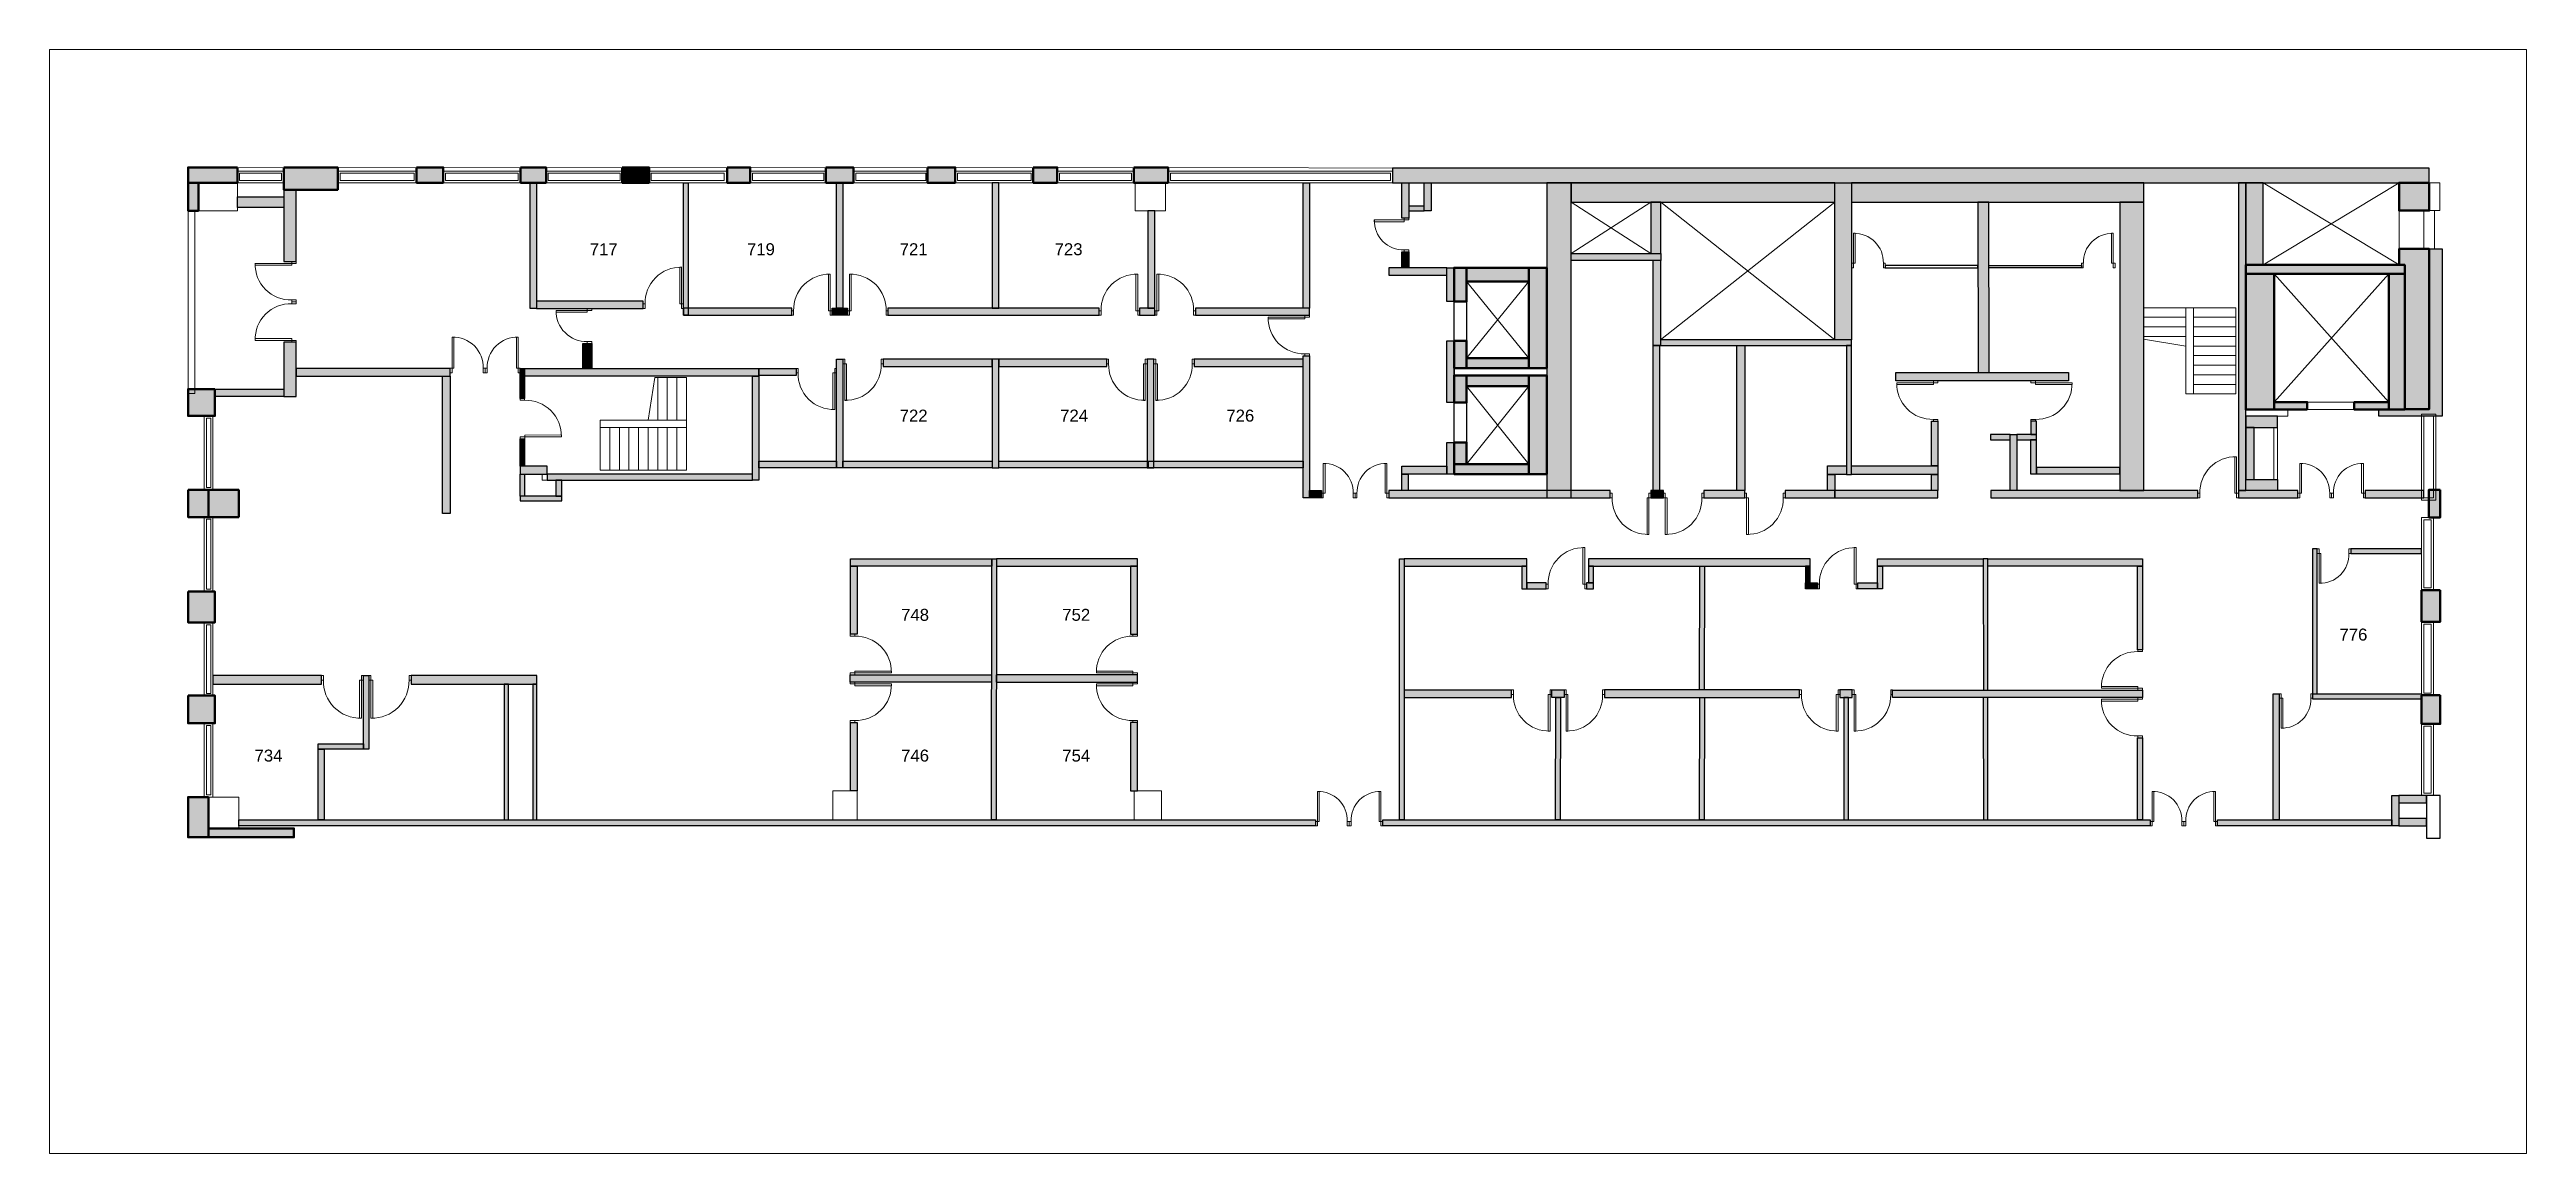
# Model space of a CAD drawing. Header units: millimetres. Extents: x 828494 to 5219521, y -272453 to 431064.
# Drawn here: x 2578504 to 2633695, y -20278 to 4319 of the extents above; entities that cross this region are included whole.
import ezdxf

# ---------------------------------------------------------------- set-up
doc = ezdxf.new("R2010")
doc.units = ezdxf.units.MM
doc.header["$LTSCALE"] = 5
doc.header["$MEASUREMENT"] = 0
doc.linetypes.add('1', pattern=[0])
for name, color, linetype, lineweight in [('Column-Mobius', 1, 'Continuous', 35), ('Elevation dark-Mobius', 40, 'Continuous', 18), ('Off-Mobius', 131, 'Continuous', 9), ('Sheet anno-Mobius', 7, '1', 13), ('Wall 150-Mobius', 50, 'Continuous', 30)]:
    doc.layers.add(name, color=color, linetype=linetype, lineweight=lineweight)
doc.styles.add('mobius1', font='arial.ttf')

msp = doc.modelspace()

# ---------------------------------------------------------------- texts
at = {"layer": 'Elevation dark-Mobius', "char_height": 266.7, "attachment_point": 1, "style": 'mobius1'}
for s, insert in [('717', (2590541, 3.1)), ('719', (2594045, 3.1)), ('721', (2597447.5, 3.1)), ('723', (2600900, 3.1)), ('722', (2597447.5, -3704.2)), ('724', (2601022.5, -3704.2)), ('726', (2604726, -3704.2)), ('748', (2597479, -8143.2)), ('752', (2601070, -8143.2)), ('776', (2629528.5, -8582.9)), ('734', (2583072, -11279.7)), ('746', (2597479, -11279.7)), ('754', (2601070, -11279.7))]:
    msp.add_mtext_dynamic_manual_height_columns(s, width=2395.5, gutter_width=1, heights=[0], dxfattribs=dict(at, insert=insert))

# ---------------------------------------------------------------- blocks, each defined once
blk = doc.blocks.new('*U73')
for points in [[(-900, 100), (-858, 100), (-858, 0), (-900, 0)], [(0, 100), (-42, 100), (-42, 0), (0, 0)], [(-42, 0), (-42, -816), (-82, -816), (-82, 0)]]:
    blk.add_lwpolyline(points, close=True)
blk.add_arc((-65, -23), 793, 178.3123, 271.6877)
blk = doc.blocks.new('*U78')
for points in [[(-750, 100), (-708, 100), (-708, 0), (-750, 0)], [(0, 100), (-42, 100), (-42, 0), (0, 0)], [(-42, 0), (-42, -666), (-82, -666), (-82, 0)]]:
    blk.add_lwpolyline(points, close=True)
blk.add_arc((-61, -19), 647, 178.3123, 271.6877)
blk = doc.blocks.new('*U79')
for points in [[(-42, 0), (-42, 816), (-82, 816), (-82, 0)], [(-900, -100), (-858, -100), (-858, 0), (-900, 0)], [(0, -100), (-42, -100), (-42, 0), (0, 0)]]:
    blk.add_lwpolyline(points, close=True)
blk.add_arc((-65, 23), 793, 88.3123, 181.6877)
blk = doc.blocks.new('*U80')
for points in [[(42, 0), (42, 816), (82, 816), (82, 0)], [(0, -100), (42, -100), (42, 0), (0, 0)], [(900, -100), (858, -100), (858, 0), (900, 0)]]:
    blk.add_lwpolyline(points, close=True)
blk.add_arc((65, 23), 793, 358.3123, 91.6877)
blk = doc.blocks.new('*U81')
for points in [[(0, 100), (42, 100), (42, 0), (0, 0)], [(900, 100), (858, 100), (858, 0), (900, 0)], [(42, 0), (42, -816), (82, -816), (82, 0)]]:
    blk.add_lwpolyline(points, close=True)
blk.add_arc((65, -23), 793, 268.3123, 1.6877)
blk = doc.blocks.new('*U82')
for points in [[(-900, 100), (-858, 100), (-858, 0), (-900, 0)], [(0, 100), (-42, 100), (-42, 0), (0, 0)], [(-42, 0), (-42, -816), (-82, -816), (-82, 0)]]:
    blk.add_lwpolyline(points, close=True)
blk.add_arc((-65, -23), 793, 178.3123, 271.6877)
blk = doc.blocks.new('*U83')
for points in [[(-42, 0), (-42, 666), (-82, 666), (-82, 0)], [(-750, -100), (-708, -100), (-708, 0), (-750, 0)], [(0, -100), (-42, -100), (-42, 0), (0, 0)]]:
    blk.add_lwpolyline(points, close=True)
blk.add_arc((-61, 19), 647, 88.3123, 181.6877)
blk = doc.blocks.new('*U84')
for points in [[(-750, 100), (-708, 100), (-708, 0), (-750, 0)], [(0, 100), (-42, 100), (-42, 0), (0, 0)], [(-42, 0), (-42, -666), (-82, -666), (-82, 0)]]:
    blk.add_lwpolyline(points, close=True)
blk.add_arc((-61, -19), 647, 178.3123, 271.6877)
blk = doc.blocks.new('*U85')
for points in [[(-900, 100), (-858, 100), (-858, 0), (-900, 0)], [(0, 100), (-42, 100), (-42, 0), (0, 0)], [(-42, 0), (-42, -816), (-82, -816), (-82, 0)]]:
    blk.add_lwpolyline(points, close=True)
blk.add_arc((-65, -23), 793, 178.3123, 271.6877)
blk = doc.blocks.new('*U74')
for points in [[(0, 100), (42, 100), (42, 0), (0, 0)], [(900, 100), (858, 100), (858, 0), (900, 0)], [(42, 0), (42, -816), (82, -816), (82, 0)]]:
    blk.add_lwpolyline(points, close=True)
blk.add_arc((65, -23), 793, 268.3123, 1.6877)
blk = doc.blocks.new('*U86')
for points in [[(-900, 100), (-858, 100), (-858, 0), (-900, 0)], [(0, 100), (-42, 100), (-42, 0), (0, 0)], [(-42, 0), (-42, -816), (-82, -816), (-82, 0)]]:
    blk.add_lwpolyline(points, close=True)
blk.add_arc((-65, -23), 793, 178.3123, 271.6877)
blk = doc.blocks.new('*U75')
for points in [[(-42, 0), (-42, 816), (-82, 816), (-82, 0)], [(-900, -100), (-858, -100), (-858, 0), (-900, 0)], [(0, -100), (-42, -100), (-42, 0), (0, 0)]]:
    blk.add_lwpolyline(points, close=True)
blk.add_arc((-65, 23), 793, 88.3123, 181.6877)
blk = doc.blocks.new('*U77')
for points in [[(42, 0), (42, 816), (82, 816), (82, 0)], [(0, -100), (42, -100), (42, 0), (0, 0)], [(900, -100), (858, -100), (858, 0), (900, 0)]]:
    blk.add_lwpolyline(points, close=True)
blk.add_arc((65, 23), 793, 358.3123, 91.6877)
blk = doc.blocks.new('*U90')
for points in [[(0, 100), (42, 100), (42, 0), (0, 0)], [(900, 100), (858, 100), (858, 0), (900, 0)], [(42, 0), (42, -816), (82, -816), (82, 0)]]:
    blk.add_lwpolyline(points, close=True)
blk.add_arc((65, -23), 793, 268.3123, 1.6877)
blk = doc.blocks.new('*U96')
for points in [[(42, 0), (42, 666), (82, 666), (82, 0)], [(0, -100), (42, -100), (42, 0), (0, 0)], [(750, -100), (708, -100), (708, 0), (750, 0)]]:
    blk.add_lwpolyline(points, close=True)
blk.add_arc((61, 19), 647, 358.3123, 91.6877)

# ---------------------------------------------------------------- hatches: boundary and pattern name
at = {"layer": 'Sheet anno-Mobius', "true_color": 0x000000}
h = msp.add_hatch(color=18, dxfattribs=at)
h.dxf.hatch_style = 1
h.paths.add_polyline_path([(2582689.3, 1693.4), (2581592.1, 1693.4), (2581592.1, 1350.8), (2582689.3, 1350.8)])
h.paths.add_polyline_path([(2581821.3, 1350.8), (2581592.1, 1350.8), (2581592.1, 728.7), (2581821.3, 728.7)])
h.paths.add_polyline_path([(2583723.8, 1693.4), (2584927.5, 1693.4), (2584927.5, 1196.6), (2583723.8, 1196.6)])
h.paths.add_polyline_path([(2586681.7, 1693.4), (2587275, 1693.4), (2587275, 1350.8), (2586681.7, 1350.8)])
h.paths.add_polyline_path([(2588999.6, 1693.4), (2589567.4, 1693.4), (2589567.4, 1350.8), (2588999.6, 1350.8)])
h.paths.add_polyline_path([(2591263.7, 1693.4), (2591862, 1693.4), (2591862, 1350.8), (2591263.7, 1350.8)], flags=17)
h.paths.add_polyline_path([(2591263.7, 1693.4), (2591862, 1693.4), (2591862, 1350.8), (2591263.7, 1350.8)], flags=17)
h.paths.add_polyline_path([(2593601.6, 1693.4), (2594116.4, 1693.4), (2594116.4, 1350.8), (2593601.6, 1350.8)])
h.paths.add_polyline_path([(2595803.3, 1693.4), (2596417.6, 1693.4), (2596417.6, 1350.8), (2595803.3, 1350.8)])
h.paths.add_polyline_path([(2598064.4, 1693.4), (2598683.7, 1693.4), (2598683.7, 1350.8), (2598064.4, 1350.8)])
h.paths.add_polyline_path([(2600424.5, 1693.4), (2600959.6, 1693.4), (2600959.6, 1350.8), (2600424.5, 1350.8)])
h.paths.add_polyline_path([(2602661.8, 1693.4), (2603428.8, 1693.4), (2603428.8, 1350.8), (2602661.8, 1350.8)])
h.paths.add_polyline_path([(2610080, -853), (2611463, -853), (2611463, -543.5), (2610080, -543.5)])
h.paths.add_polyline_path([(2609802, -1298.5), (2610080, -1298.5), (2610080, -543.5), (2609802, -543.5)])
h.paths.add_polyline_path([(2611865.5, -543.5), (2611463, -543.5), (2611463, -2776.8), (2611865.5, -2776.8)])
h.paths.add_polyline_path([(2611463, -2776.8), (2610080, -2776.8), (2610080, -2560), (2611463, -2560)])
h.paths.add_polyline_path([(2609802, -2776.8), (2610080, -2776.8), (2610080, -2170.5), (2609802, -2170.5)])
h.paths.add_polyline_path([(2610080, -3180), (2611463, -3180), (2611463, -2942.8), (2610080, -2942.8)])
h.paths.add_polyline_path([(2609802, -3549), (2610080, -3549), (2610080, -2942.8), (2609802, -2942.8)])
h.paths.add_polyline_path([(2611865.5, -2942.8), (2611463, -2942.8), (2611463, -5140), (2611865.5, -5140)])
h.paths.add_polyline_path([(2611463, -5140), (2609802, -5140), (2609802, -4923.2), (2611463, -4923.2)])
h.paths.add_polyline_path([(2609802, -4923.2), (2610080, -4923.2), (2610080, -4436), (2609802, -4436)])
h.paths.add_polyline_path([(2630982.5, -481.5), (2627439.5, -481.5), (2627439.5, -680.5), (2630982.5, -680.5)])
h.paths.add_polyline_path([(2628076, -680.5), (2627439.5, -680.5), (2627439.5, -3701.5), (2628076, -3701.5)])
h.paths.add_polyline_path([(2630982.5, -680.5), (2630626, -680.5), (2630626, -3701.5), (2630982.5, -3701.5)])
h.paths.add_polyline_path([(2628809, -3701.5), (2628076, -3701.5), (2628076, -3536), (2628809, -3536)])
h.paths.add_polyline_path([(2630626, -3701.5), (2629856.8, -3701.5), (2629856.8, -3536), (2630626, -3536)])
h.paths.add_polyline_path([(2631527.1, 1350.8), (2630858, 1350.8), (2630858, 732.5), (2631527.1, 732.5)])
h.paths.add_polyline_path([(2631775.5, -5488.5), (2631521, -5488.5), (2631521, -6107.5), (2631775.5, -6107.5)])
h.paths.add_polyline_path([(2631775.5, -7727), (2631357.5, -7727), (2631357.5, -8431.5), (2631775.5, -8431.5)])
h.paths.add_polyline_path([(2631775.5, -10069.5), (2631357.5, -10069.5), (2631357.5, -10706.5), (2631775.5, -10706.5)])
edge = h.paths.add_edge_path()
edge.add_line((2631410, -123.5), (2630858, -123.5))
edge.add_line((2630858, -123.5), (2630858, -481.5))
edge.add_line((2630858, -481.5), (2630982.5, -481.5))
edge.add_line((2630982.5, -481.5), (2630982.5, -3691))
edge.add_line((2630982.5, -3691), (2631528, -3691))
edge.add_line((2631528, -3691), (2631528, -123.5))
edge.add_line((2631528, -123.5), (2630866.5, -123.5))
h = msp.add_hatch(color=18, dxfattribs=at)
h.dxf.hatch_style = 1
h.paths.add_polyline_path([(2589352.8, 1350.8), (2589214.3, 1350.8), (2589214.3, -1449.2), (2589352.8, -1449.2)])
h.paths.add_polyline_path([(2592736, 1350.8), (2592631, 1350.8), (2592631, -1602.5), (2592736, -1602.5)])
h.paths.add_polyline_path([(2608431, 1350.8), (2631527.1, 1350.8), (2631527.1, 1673.4), (2608431, 1673.4)])
h.paths.add_polyline_path([(2608789, 563.5), (2608635.5, 563.5), (2608635.5, 1350.8), (2608789, 1350.8)])
h.paths.add_polyline_path([(2609286, 723), (2609132.5, 723), (2609132.5, 1350.8), (2609286, 1350.8)])
h.paths.add_polyline_path([(2608789, 723), (2609132.5, 723), (2609132.5, 827.5), (2608789, 827.5)])
h.paths.add_polyline_path([(2609802, -1298.5), (2610080, -1298.5), (2610080, -543.5), (2609802, -543.5)])
h.paths.add_polyline_path([(2609636, -543.5), (2609802, -543.5), (2609802, -1298.5), (2609636, -1298.5)])
h.paths.add_polyline_path([(2608343.5, -706), (2609636, -706), (2609636, -543.5), (2608343.5, -543.5)])
h.paths.add_polyline_path([(2609636, -2170.5), (2609802, -2170.5), (2609802, -3549), (2609636, -3549)])
h.paths.add_polyline_path([(2608635.5, -4961.5), (2609636, -4961.5), (2609636, -5140), (2608635.5, -5140)])
h.paths.add_polyline_path([(2609636, -4436), (2609802, -4436), (2609802, -5140), (2609636, -5140)])
h.paths.add_polyline_path([(2608343.5, -5669), (2613281.5, -5669), (2613281.5, -5506), (2608343.5, -5506)])
h.paths.add_polyline_path([(2608635.5, -5140), (2608774, -5140), (2608774, -5506), (2608635.5, -5506)])
h.paths.add_polyline_path([(2606575, -5669), (2606436.5, -5669), (2606436.5, -2502.5), (2606575, -2502.5)])
h.paths.add_polyline_path([(2589086.5, -2785.5), (2594308.5, -2785.5), (2594308.5, -2957.4), (2589086.5, -2957.4)])
h.paths.add_polyline_path([(2594308.5, -5274), (2594167.5, -5274), (2594167.5, -2957.4), (2594308.5, -2957.4)])
h.paths.add_polyline_path([(2589592, -5274), (2594167.5, -5274), (2594167.5, -5140.5), (2589592, -5140.5)])
h.paths.add_polyline_path([(2589922.5, -5274), (2589785, -5274), (2589785, -5633), (2589922.5, -5633)])
h.paths.add_polyline_path([(2589592, -4964), (2588993.5, -4964), (2588993.5, -5140.5), (2589592, -5140.5)])
h.paths.add_polyline_path([(2588993.5, -5140.5), (2589086.5, -5140.5), (2589086.5, -5633), (2588993.5, -5633)])
h.paths.add_polyline_path([(2588993.5, -5734.5), (2589922.5, -5734.5), (2589922.5, -5633), (2588993.5, -5633)])
h = msp.add_hatch(color=18, dxfattribs=at)
h.dxf.hatch_style = 1
h.paths.add_polyline_path([(2591263.7, 1693.4), (2591862, 1693.4), (2591862, 1350.8), (2591263.7, 1350.8)])
h = msp.add_hatch(color=18, dxfattribs=at)
h.dxf.hatch_style = 1
h.paths.add_polyline_path([(2583723.8, -402.7), (2584001, -402.7), (2584001, 1196.6), (2583723.8, 1196.6)])
h.paths.add_polyline_path([(2583723.8, 795.8), (2582689.3, 795.8), (2582689.3, 1039.8), (2583723.8, 1039.8)])
h = msp.add_hatch(color=18, dxfattribs=at)
h.dxf.hatch_style = 1
h.paths.add_polyline_path([(2596179.7, -1444), (2596041.2, -1444), (2596041.2, 1350.8), (2596179.7, 1350.8)])
h.paths.add_polyline_path([(2597186.5, -1602.5), (2601892.5, -1602.5), (2601892.5, -1444), (2597186.5, -1444)])
h.paths.add_polyline_path([(2599656, 1350.8), (2599506.5, 1350.8), (2599506.5, -1444), (2599656, -1444)])
h.paths.add_polyline_path([(2603129, 728.7), (2602976.5, 728.7), (2602976.5, -1444), (2603129, -1444)])
h.paths.add_polyline_path([(2602792.5, -1602.5), (2603133.5, -1602.5), (2603133.5, -1444), (2602792.5, -1444)])
h.paths.add_polyline_path([(2604037.5, -1602.5), (2606575, -1602.5), (2606575, -1444), (2604037.5, -1444)])
h.paths.add_polyline_path([(2606575, -1444), (2606436.5, -1444), (2606436.5, 1350.8), (2606575, 1350.8)])
h = msp.add_hatch(color=18, dxfattribs=at)
h.dxf.hatch_style = 1
h.paths.add_polyline_path([(2612409.5, 1350.8), (2611865.5, 1350.8), (2611865.5, -5669), (2612409.5, -5669)])
h = msp.add_hatch(color=18, dxfattribs=at)
h.dxf.hatch_style = 1
h.paths.add_polyline_path([(2614384.5, -2275), (2614232, -2275), (2614232, -5506), (2614384.5, -5506)])
h.paths.add_polyline_path([(2614232, -2275), (2614405, -2275), (2614405, -383), (2614232, -383)])
h.paths.add_polyline_path([(2612409.5, -228.5), (2614405, -228.5), (2614405, -383), (2612409.5, -383)])
h.paths.add_polyline_path([(2614181.5, -228.5), (2614405, -228.5), (2614405, 920.5), (2614181.5, 920.5)])
h.paths.add_polyline_path([(2616277, -5506), (2616099.5, -5506), (2616099.5, -2275), (2616277, -2275)])
h.paths.add_polyline_path([(2615363, -5669), (2616277, -5669), (2616277, -5506), (2615363, -5506)])
h.paths.add_polyline_path([(2617177, -5669), (2618283, -5669), (2618283, -5506), (2617177, -5506)])
h.paths.add_polyline_path([(2618283, -5669), (2620579.5, -5669), (2620579.5, -5506), (2618283, -5506)])
h.paths.add_polyline_path([(2618658, -4959), (2620579.5, -4959), (2620579.5, -5148), (2618658, -5148)])
h.paths.add_polyline_path([(2618283, -5506), (2618123.5, -5506), (2618123.5, -5148), (2618283, -5148)])
h.paths.add_polyline_path([(2618123.5, -4959), (2618540.5, -4959), (2618540.5, -5148), (2618123.5, -5148)])
h.paths.add_polyline_path([(2618658, -2275), (2618540.5, -2275), (2618540.5, -5148), (2618658, -5148)])
h.paths.add_polyline_path([(2620579.5, -5506), (2620437.5, -5506), (2620437.5, -5148), (2620579.5, -5148)])
h.paths.add_polyline_path([(2621753, -4380), (2622189.5, -4380), (2622189.5, -4260), (2621753, -4260)])
h.paths.add_polyline_path([(2622338, -4380), (2622774.5, -4380), (2622774.5, -4260), (2622338, -4260)])
h.paths.add_polyline_path([(2622774.5, -5138.5), (2624635, -5138.5), (2624635, -4993), (2622774.5, -4993)])
h.paths.add_polyline_path([(2622643, -5138.5), (2622774.5, -5138.5), (2622774.5, -4380), (2622643, -4380)])
h.paths.add_polyline_path([(2621761, -5669), (2626375.5, -5669), (2626375.5, -5506), (2621761, -5506)])
h.paths.add_polyline_path([(2630102.5, -5669), (2631408, -5669), (2631408, -5506), (2630102.5, -5506)])
h.paths.add_polyline_path([(2631528, -123.5), (2631817, -123.5), (2631817, -3852.5), (2630407, -3852.5), (2630407, -3701.5), (2631528, -3691)])
h.paths.add_polyline_path([(2621474.5, -2874), (2621726, -2874), (2621719.2, 920.5), (2621467.8, 920.5)])
h.paths.add_polyline_path([(2619640, -2874), (2623487.5, -2874), (2623487.5, -3063), (2619640, -3063)])
h.paths.add_polyline_path([(2618658, 920.5), (2625167, 920.5), (2625167, 1350.8), (2618658, 1350.8)])
h.paths.add_polyline_path([(2625167, 920.5), (2624635, 920.5), (2624635, -5506), (2625167, -5506)])
h.paths.add_polyline_path([(2627828.5, 1350.8), (2627439.5, 1350.8), (2627439.5, -481.5), (2627828.5, -481.5)])
h.paths.add_polyline_path([(2627630.5, -4099), (2627439.5, -4099), (2627439.5, -5258), (2627630.5, -5258)])
h.paths.add_polyline_path([(2628145, -3848.5), (2627439.5, -3848.5), (2627439.5, -4099), (2628145, -4099)])
h.paths.add_polyline_path([(2627275.5, -5506), (2627439.5, -5506), (2627439.5, 1350.8), (2627275.5, 1350.8)])
h.paths.add_polyline_path([(2628145, -5506), (2627439.5, -5506), (2627439.5, -5258), (2628145, -5258)])
h.paths.add_polyline_path([(2627275.5, -5669), (2628602.5, -5669), (2628602.5, -5506), (2627275.5, -5506)])
h.paths.add_polyline_path([(2618658, -2150.5), (2618280.5, -2150.5), (2618280.5, 1350.8), (2618658, 1350.8)])
h.paths.add_polyline_path([(2614396.5, -2275), (2618658, -2275), (2618658, -2150.5), (2614396.5, -2150.5)])
h.paths.add_polyline_path([(2612409.5, 920.5), (2618280.5, 920.5), (2618280.5, 1350.8), (2612409.5, 1350.8)])
h = msp.add_hatch(color=18, dxfattribs=at)
h.dxf.hatch_style = 1
h.paths.add_polyline_path([(2608789, -543.5), (2608635.5, -543.5), (2608635.5, -186.5), (2608789, -186.5)])
h = msp.add_hatch(color=18, dxfattribs=at)
h.dxf.hatch_style = 1
h.paths.add_polyline_path([(2631528, -123.5), (2630858, -123.5), (2630858, -481.5), (2630982.5, -481.5), (2630982.5, -3691), (2631528, -3691)])
h = msp.add_hatch(color=18, dxfattribs=at)
h.dxf.hatch_style = 1
h.paths.add_polyline_path([(2589352.8, -1449.2), (2591731, -1449.2), (2591731, -1290.7), (2589352.8, -1290.7)])
h = msp.add_hatch(color=18, dxfattribs=at)
h.dxf.hatch_style = 1
h.paths.add_polyline_path([(2592631, -1602.5), (2595041.5, -1602.5), (2595041.5, -1444), (2592631, -1444)])
h = msp.add_hatch(color=18, dxfattribs=at)
h.dxf.hatch_style = 1
h.paths.add_polyline_path([(2595941.5, -1444), (2596286.5, -1444), (2596286.5, -1602.5), (2595941.5, -1602.5)])
h = msp.add_hatch(color=18, dxfattribs=at)
h.dxf.hatch_style = 1
h.paths.add_polyline_path([(2587430.5, -2785.5), (2584001, -2785.5), (2584001, -2957.4), (2587430.5, -2957.4)])
h.paths.add_polyline_path([(2583723.8, -3411.7), (2584001, -3411.7), (2584001, -2202.7), (2583723.8, -2202.7)])
h.paths.add_polyline_path([(2582190.8, -3246.8), (2583723.8, -3246.8), (2583723.8, -3411.7), (2582190.8, -3411.7)])
h = msp.add_hatch(color=18, dxfattribs=at)
h.dxf.hatch_style = 1
h.paths.add_polyline_path([(2590385.3, -2230.6), (2590588.3, -2230.6), (2590591, -2785.5), (2590388, -2785.5)])
h = msp.add_hatch(color=18, dxfattribs=at)
h.dxf.hatch_style = 1
h.paths.add_polyline_path([(2596179.7, -5000), (2596041.2, -5000), (2596041.2, -2581.5), (2596179.7, -2581.5)])
h = msp.add_hatch(color=18, dxfattribs=at)
h.dxf.hatch_style = 1
h.paths.add_polyline_path([(2599656, -2740), (2602059.5, -2740), (2602059.5, -2581.5), (2599656, -2581.5)])
h.paths.add_polyline_path([(2597079.7, -2740), (2599506.5, -2740), (2599506.5, -2581.5), (2597079.7, -2581.5)])
h = msp.add_hatch(color=18, dxfattribs=at)
h.dxf.hatch_style = 1
h.paths.add_polyline_path([(2599656, -2581.5), (2599506.5, -2581.5), (2599506.5, -5000), (2599656, -5000)])
h = msp.add_hatch(color=18, dxfattribs=at)
h.dxf.hatch_style = 1
h.paths.add_polyline_path([(2603109, -2581.5), (2602959.5, -2581.5), (2602959.5, -5000), (2603109, -5000)])
h = msp.add_hatch(color=18, dxfattribs=at)
h.dxf.hatch_style = 1
h.paths.add_polyline_path([(2604009, -2740), (2606436.5, -2740), (2606436.5, -2581.5), (2604009, -2581.5)])
h = msp.add_hatch(color=18, dxfattribs=at)
h.dxf.hatch_style = 1
h.paths.add_polyline_path([(2582190.8, -3246.8), (2581592.1, -3246.8), (2581592.1, -3845.3), (2582190.8, -3845.3)])
h.paths.add_polyline_path([(2582719, -6097.8), (2582046.3, -6097.8), (2582046.3, -5494.4), (2582719, -5494.4)])
h.paths.add_polyline_path([(2581592.1, -5494.4), (2582046.3, -5494.4), (2582046.3, -6097.8), (2581592.1, -6097.8)])
h.paths.add_polyline_path([(2581592.1, -7758.3), (2582190.8, -7758.3), (2582190.8, -8446.4), (2581592.1, -8446.4)])
h.paths.add_polyline_path([(2581592.1, -10076.6), (2582190.8, -10076.6), (2582190.8, -10692.6), (2581592.1, -10692.6)])
h.paths.add_polyline_path([(2582046.3, -12338.8), (2581592.1, -12338.8), (2581592.1, -13232.5), (2582046.3, -13232.5)])
h.paths.add_polyline_path([(2582046.3, -13232.5), (2583950.9, -13232.5), (2583950.9, -13036.3), (2582046.3, -13036.3)])
at = {"layer": 'Sheet anno-Mobius', "true_color": 0xffffff}
h = msp.add_hatch(color=7, dxfattribs=at)
h.dxf.hatch_style = 1
h.paths.add_polyline_path([(2587263.5, -2957.4), (2587430.5, -2957.4), (2587430.5, -6015.2), (2587263.5, -6015.2)])
at = {"layer": 'Sheet anno-Mobius', "true_color": 0x000000}
h = msp.add_hatch(color=18, dxfattribs=at)
h.dxf.hatch_style = 1
h.paths.add_polyline_path([(2587263.5, -2957.4), (2587430.5, -2957.4), (2587430.5, -6015.2), (2587263.5, -6015.2)])
h = msp.add_hatch(color=18, dxfattribs=at)
h.dxf.hatch_style = 1
h.paths.add_polyline_path([(2588993.5, -2785.5), (2589086.5, -2785.5), (2589085.8, -3454.5), (2588992.8, -3454.5)])
h = msp.add_hatch(color=18, dxfattribs=at)
h.dxf.hatch_style = 1
h.paths.add_polyline_path([(2594308.5, -2785.5), (2595141.2, -2785.5), (2595141.2, -2944), (2594308.5, -2944)])
h = msp.add_hatch(color=18, dxfattribs=at)
h.dxf.hatch_style = 1
h.paths.add_polyline_path([(2588993.5, -4354.5), (2589086.5, -4354.5), (2589086.5, -4964), (2588993.5, -4964)])
h = msp.add_hatch(color=18, dxfattribs=at)
h.dxf.hatch_style = 1
h.paths.add_polyline_path([(2620579.5, -4959), (2620437.5, -4959), (2620437.5, -3963), (2620579.5, -3963)])
h.paths.add_polyline_path([(2622189.5, -4260), (2622338, -4260), (2622338, -5506), (2622189.5, -5506)])
h.paths.add_polyline_path([(2622654.5, -3963), (2622654.5, -4260), (2622774.5, -4260), (2622774.5, -3963)])
h = msp.add_hatch(color=18, dxfattribs=at)
h.dxf.hatch_style = 1
h.paths.add_polyline_path([(2596041.2, -5000), (2594308.5, -5000), (2594308.5, -4851), (2596041.2, -4851)])
h = msp.add_hatch(color=18, dxfattribs=at)
h.dxf.hatch_style = 1
h.paths.add_polyline_path([(2599506.5, -5000), (2596179.7, -5000), (2596179.7, -4851), (2599506.5, -4851)])
h = msp.add_hatch(color=18, dxfattribs=at)
h.dxf.hatch_style = 1
h.paths.add_polyline_path([(2602982.8, -5000), (2599656, -5000), (2599656, -4851), (2602982.8, -4851)])
h = msp.add_hatch(color=18, dxfattribs=at)
h.dxf.hatch_style = 1
h.paths.add_polyline_path([(2606436.5, -5000), (2602982.8, -5000), (2602982.8, -4851), (2606436.5, -4851)])
h = msp.add_hatch(color=18, dxfattribs=at)
h.dxf.hatch_style = 1
h.paths.add_polyline_path([(2606575, -5506), (2606843.5, -5506), (2606843.5, -5669), (2606575, -5669)])
h = msp.add_hatch(color=18, dxfattribs=at)
h.dxf.hatch_style = 1
h.paths.add_polyline_path([(2614181.5, -5669), (2614463, -5669), (2614463, -5506), (2614181.5, -5506)])
h = msp.add_hatch(color=18, dxfattribs=at)
h.dxf.hatch_style = 1
h.paths.add_polyline_path([(2589365, -9820), (2589270, -9820), (2589270, -12845.2), (2589365, -12845.2)])
h.paths.add_polyline_path([(2589365, -9625.5), (2586558.2, -9625.4), (2586558.2, -9819.9), (2589365, -9820)])
h.paths.add_polyline_path([(2588729.5, -9820), (2588634.5, -9820), (2588634.5, -12845.2), (2588729.5, -12845.2)])
h.paths.add_polyline_path([(2584486.5, -11268), (2584626.5, -11268), (2584626.5, -12845.2), (2584486.5, -12845.2)])
h.paths.add_polyline_path([(2585499, -11268), (2584486.5, -11268), (2584486.5, -11152), (2585499, -11152)])
h.paths.add_polyline_path([(2585499, -9625.5), (2585620.5, -9625.5), (2585620.5, -11268), (2585499, -11268)])
h.paths.add_polyline_path([(2584561.3, -9625.5), (2582145.1, -9625.4), (2582145.1, -9819.9), (2584561.3, -9820)])
h.paths.add_polyline_path([(2606712.5, -12978.2), (2582718.5, -12978.2), (2582718.5, -12845.2), (2606712.5, -12845.2)])
h.paths.add_polyline_path([(2599492.3, -9774), (2596346.6, -9774), (2596346.6, -9611), (2599492.3, -9611)])
h.paths.add_polyline_path([(2599599.3, -9774), (2602745, -9774), (2602745, -9611), (2599599.3, -9611)])
h.paths.add_polyline_path([(2599497.6, -7025.7), (2599601.1, -7025.7), (2599597.6, -12845.2), (2599494.1, -12845.2)])
h.paths.add_polyline_path([(2599497.6, -7188.7), (2596348.6, -7188.7), (2596348.6, -7025.7), (2599497.6, -7025.7)])
h.paths.add_polyline_path([(2596348.6, -7188.7), (2596498.1, -7188.7), (2596498.1, -8711), (2596348.6, -8711)])
h.paths.add_polyline_path([(2599601.1, -7188.7), (2602743, -7188.7), (2602743, -7025.7), (2599601.1, -7025.7)])
h.paths.add_polyline_path([(2602743, -7188.7), (2602593.5, -7188.7), (2602593.5, -8711), (2602743, -8711)])
h.paths.add_polyline_path([(2596348.6, -10674), (2596498.1, -10674), (2596498.1, -12201.7), (2596348.6, -12201.7)])
h.paths.add_polyline_path([(2602743, -10674), (2602593.5, -10674), (2602593.5, -12201.7), (2602743, -12201.7)])
h = msp.add_hatch(color=18, dxfattribs=at)
h.dxf.hatch_style = 1
h.paths.add_polyline_path([(2608585.5, -7025.7), (2608689, -7025.7), (2608685.5, -12845.2), (2608582, -12845.2)])
h.paths.add_polyline_path([(2608689, -7188.7), (2611417.5, -7188.7), (2611417.5, -7025.7), (2608689, -7025.7)])
h.paths.add_polyline_path([(2611417.5, -7694.2), (2611853.7, -7694.2), (2611853.7, -7564.2), (2611417.5, -7564.2)])
h.paths.add_polyline_path([(2611417.5, -7188.7), (2611308, -7188.7), (2611308, -7694.2), (2611417.5, -7694.2)])
h.paths.add_polyline_path([(2612798, -7188.7), (2617738, -7188.7), (2617738, -7025.7), (2612798, -7025.7)])
h.paths.add_polyline_path([(2612907.5, -7188.7), (2612798, -7188.7), (2612798, -7564.2), (2612907.5, -7564.2)])
h.paths.add_polyline_path([(2612753.7, -7694.2), (2612907.5, -7694.2), (2612907.5, -7564.2), (2612753.7, -7564.2)])
h.paths.add_polyline_path([(2615274, -7188.7), (2615377.5, -7188.7), (2615374, -9950.7), (2615270.5, -9950.7)])
h.paths.add_polyline_path([(2617497.6, -9950.7), (2613152.5, -9950.7), (2613152.5, -10116.2), (2617497.6, -10116.2)])
h.paths.add_polyline_path([(2615274, -10116.2), (2615377.5, -10116.2), (2615374, -12845.2), (2615270.5, -12845.2)])
h.paths.add_polyline_path([(2612064.2, -10116.2), (2612167.8, -10116.2), (2612164.2, -12845.2), (2612060.8, -12845.2)])
h.paths.add_polyline_path([(2611979.5, -9950.7), (2612252.5, -9950.7), (2612252.5, -10116.2), (2611979.5, -10116.2)])
h.paths.add_polyline_path([(2608689, -10116.2), (2611079.5, -10116.2), (2611079.5, -9953.2), (2608689, -9953.2)])
h.paths.add_polyline_path([(2618672, -9950.7), (2618399, -9950.7), (2618399, -10116.2), (2618672, -10116.2)])
h.paths.add_polyline_path([(2618587.2, -10116.2), (2618483.8, -10116.2), (2618487.2, -12845.2), (2618590.8, -12845.2)])
h.paths.add_polyline_path([(2621693, -10116.2), (2621589.5, -10116.2), (2621593, -12845.2), (2621696.5, -12845.2)])
h.paths.add_polyline_path([(2625138.5, -10116.2), (2619572, -10116.2), (2619572, -9953.2), (2625138.5, -9953.2)])
h.paths.add_polyline_path([(2621693, -7025.7), (2621589.5, -7025.7), (2621593, -9953.2), (2621696.5, -9953.2)])
h.paths.add_polyline_path([(2625029, -7188.7), (2625138.5, -7188.7), (2625138.5, -9053.2), (2625029, -9053.2)])
h.paths.add_polyline_path([(2625138.5, -7189), (2621693, -7188.7), (2621693, -7025.7), (2625138.5, -7026)])
h.paths.add_polyline_path([(2621589.5, -7189), (2619234, -7188.7), (2619234, -7025.7), (2621589.5, -7026)])
h.paths.add_polyline_path([(2619234, -7694.2), (2618797.8, -7694.2), (2618797.8, -7564.2), (2619234, -7564.2)])
h.paths.add_polyline_path([(2619234, -7188.7), (2619343.5, -7188.7), (2619343.5, -7694.2), (2619234, -7694.2)])
h.paths.add_polyline_path([(2625029, -11016.2), (2625138.5, -11016.2), (2625138.5, -12845.2), (2625029, -12845.2)])
h = msp.add_hatch(color=18, dxfattribs=at)
h.dxf.hatch_style = 1
h.paths.add_polyline_path([(2628934.5, -10034.5), (2631357.5, -10034.5), (2631357.5, -10158), (2628934.5, -10158)])
h.paths.add_polyline_path([(2629032.5, -6807.4), (2628929, -6807.4), (2628929, -10034.5), (2629032.5, -10034.5)])
h.paths.add_polyline_path([(2629782.5, -6907.4), (2631357.5, -6907.4), (2631357.5, -6807.4), (2629782.5, -6807.4)])
h.paths.add_polyline_path([(2628048, -10034.5), (2628184.5, -10034.5), (2628184.5, -12845.2), (2628048, -12845.2)])
h = msp.add_hatch(color=18, dxfattribs=at)
h.dxf.hatch_style = 1
h.paths.add_polyline_path([(2617897.8, -7694.2), (2617628.5, -7694.2), (2617628.5, -7564.2), (2617897.8, -7564.2)])
h.paths.add_polyline_path([(2617738, -7188.7), (2617628.5, -7188.7), (2617628.5, -7564.2), (2617738, -7564.2)])
h = msp.add_hatch(color=18, dxfattribs=at)
h.dxf.hatch_style = 1
h.paths.add_polyline_path([(2630695, -12300.5), (2630850, -12300.5), (2630850, -12978.2), (2630695, -12978.2)])
h.paths.add_polyline_path([(2631465.5, -12300.5), (2630850, -12300.5), (2630850, -12462), (2631465.5, -12462)])
h.paths.add_polyline_path([(2631465.5, -12816.7), (2630850, -12816.7), (2630850, -12978.2), (2631465.5, -12978.2)])
h = msp.add_hatch(color=18, dxfattribs=at)
h.dxf.hatch_style = 1
h.paths.add_polyline_path([(2625310, -12978.2), (2608212.5, -12978.2), (2608212.5, -12845.2), (2625310, -12845.2)])
h = msp.add_hatch(color=18, dxfattribs=at)
h.dxf.hatch_style = 1
h.paths.add_polyline_path([(2630695, -12978.2), (2626810, -12978.2), (2626810, -12845.2), (2630695, -12845.2)])

# ---------------------------------------------------------------- linework, layer by layer
at = {"color": 240, "lineweight": 50, "true_color": 0xed1f24}
for points in [[(2591263.7, 1693.4), (2591862, 1693.4), (2591862, 1350.8), (2591263.7, 1350.8)], [(2598064.4, 1693.4), (2598683.7, 1693.4), (2598683.7, 1350.8), (2598064.4, 1350.8)], [(2600424.5, 1693.4), (2600959.6, 1693.4), (2600959.6, 1350.8), (2600424.5, 1350.8)]]:
    msp.add_lwpolyline(points, close=True, dxfattribs=at)
at = {"layer": 'Column-Mobius', "color": 18, "lineweight": 50, "true_color": 0x000000}
for points in [[(2582689.3, 1693.4), (2581592.1, 1693.4), (2581592.1, 1350.8), (2582689.3, 1350.8)], [(2583723.8, 1693.4), (2584927.5, 1693.4), (2584927.5, 1196.6), (2583723.8, 1196.6)], [(2586681.7, 1693.4), (2587275, 1693.4), (2587275, 1350.8), (2586681.7, 1350.8)], [(2588999.6, 1693.4), (2589567.4, 1693.4), (2589567.4, 1350.8), (2588999.6, 1350.8)], [(2588999.6, 1693.4), (2589567.4, 1693.4), (2589567.4, 1350.8), (2588999.6, 1350.8)], [(2591263.7, 1693.4), (2591862, 1693.4), (2591862, 1350.8), (2591263.7, 1350.8)], [(2593601.6, 1693.4), (2594116.4, 1693.4), (2594116.4, 1350.8), (2593601.6, 1350.8)], [(2595803.3, 1693.4), (2596417.6, 1693.4), (2596417.6, 1350.8), (2595803.3, 1350.8)], [(2595803.3, 1693.4), (2596417.6, 1693.4), (2596417.6, 1350.8), (2595803.3, 1350.8)], [(2598064.4, 1693.4), (2598683.7, 1693.4), (2598683.7, 1350.8), (2598064.4, 1350.8)], [(2600424.5, 1693.4), (2600959.6, 1693.4), (2600959.6, 1350.8), (2600424.5, 1350.8)], [(2602661.8, 1693.4), (2603428.8, 1693.4), (2603428.8, 1350.8), (2602661.8, 1350.8)], [(2602661.8, 1693.4), (2603428.8, 1693.4), (2603428.8, 1350.8), (2602661.8, 1350.8)], [(2581821.3, 1350.8), (2581592.1, 1350.8), (2581592.1, 728.7), (2581821.3, 728.7)], [(2631527.1, 1350.8), (2630858, 1350.8), (2630858, 732.5), (2631527.1, 732.5)], [(2609802, -1298.5), (2610080, -1298.5), (2610080, -543.5), (2609802, -543.5)], [(2610080, -853), (2611463, -853), (2611463, -543.5), (2610080, -543.5)], [(2611865.5, -543.5), (2611463, -543.5), (2611463, -2776.8), (2611865.5, -2776.8)], [(2630982.5, -481.5), (2627439.5, -481.5), (2627439.5, -680.5), (2630982.5, -680.5)], [(2628076, -680.5), (2627439.5, -680.5), (2627439.5, -3701.5), (2628076, -3701.5)], [(2630982.5, -680.5), (2630626, -680.5), (2630626, -3701.5), (2630982.5, -3701.5)], [(2609802, -2776.8), (2610080, -2776.8), (2610080, -2170.5), (2609802, -2170.5)], [(2611463, -2776.8), (2610080, -2776.8), (2610080, -2560), (2611463, -2560)], [(2582190.8, -3246.8), (2581592.1, -3246.8), (2581592.1, -3845.3), (2582190.8, -3845.3)], [(2609802, -3549), (2610080, -3549), (2610080, -2942.8), (2609802, -2942.8)], [(2610080, -3180), (2611463, -3180), (2611463, -2942.8), (2610080, -2942.8)], [(2611865.5, -2942.8), (2611463, -2942.8), (2611463, -5140), (2611865.5, -5140)], [(2628809, -3701.5), (2628076, -3701.5), (2628076, -3536), (2628809, -3536)], [(2630626, -3701.5), (2629856.8, -3701.5), (2629856.8, -3536), (2630626, -3536)], [(2609802, -4923.2), (2610080, -4923.2), (2610080, -4436), (2609802, -4436)], [(2611463, -5140), (2609802, -5140), (2609802, -4923.2), (2611463, -4923.2)], [(2581592.1, -5494.4), (2582046.3, -5494.4), (2582046.3, -6097.8), (2581592.1, -6097.8)], [(2582719, -6097.8), (2582046.3, -6097.8), (2582046.3, -5494.4), (2582719, -5494.4)], [(2631775.5, -5488.5), (2631521, -5488.5), (2631521, -6107.5), (2631775.5, -6107.5)], [(2581592.1, -7758.3), (2582190.8, -7758.3), (2582190.8, -8446.4), (2581592.1, -8446.4)], [(2631775.5, -7727), (2631357.5, -7727), (2631357.5, -8431.5), (2631775.5, -8431.5)], [(2581592.1, -10076.6), (2582190.8, -10076.6), (2582190.8, -10692.6), (2581592.1, -10692.6)], [(2631775.5, -10069.5), (2631357.5, -10069.5), (2631357.5, -10706.5), (2631775.5, -10706.5)], [(2582046.3, -12338.8), (2581592.1, -12338.8), (2581592.1, -13232.5), (2582046.3, -13232.5)], [(2582046.3, -13232.5), (2583950.9, -13232.5), (2583950.9, -13036.3), (2582046.3, -13036.3)]]:
    msp.add_lwpolyline(points, close=True, dxfattribs=at)
msp.add_lwpolyline([(2631410, -123.5), (2630858, -123.5), (2630858, -481.5), (2630982.5, -481.5), (2630982.5, -3691), (2631528, -3691), (2631528, -123.5), (2630866.5, -123.5)], dxfattribs=at)
at = {"layer": 'Elevation dark-Mobius'}
for p, q in [((2581592.1, 1693.4), (2582689.3, 1693.4)), ((2581592.1, 1693.4), (2631527.1, 1673.4)), ((2581592.1, 1693.4), (2631527.1, 1673.4)), ((2603428.8, 1693.4), (2602661.8, 1693.4)), ((2627828.5, 1350.8), (2630858, -481.5)), ((2630858, 1350.8), (2627828.5, -481.5)), ((2612409.5, 920.5), (2614181.5, -228.5)), ((2614181.5, 920.5), (2612409.5, -228.5)), ((2614396.5, -2150.5), (2618280.5, 920.5)), ((2614405, 920.5), (2618280.5, -2150.5)), ((2630858, 732.5), (2630858, -123.5)), ((2610080, -2560), (2611463, -853)), ((2610080, -853), (2611463, -2560)), ((2628076, -680.5), (2630626, -3536)), ((2628076, -3536), (2630626, -680.5)), ((2610080, -3180), (2611463, -4923.2)), ((2610080, -4923.2), (2611463, -3180))]:
    msp.add_line(p, q, dxfattribs=at)
for points in [[(2578504, 4319), (2633695, 4319), (2633695, -20278), (2578504, -20278)], [(2582689.3, 728.7), (2581821.3, 728.7), (2581821.3, 1350.8), (2582689.3, 1350.8)], [(2582689.3, 1612.3), (2583723.8, 1612.3), (2583723.8, 1350.8), (2582689.3, 1350.8)], [(2582739.3, 1562.3), (2583673.8, 1562.3), (2583673.8, 1400.8), (2582739.3, 1400.8)], [(2584927.5, 1612.3), (2586681.7, 1612.3), (2586681.7, 1350.8), (2584927.5, 1350.8)], [(2584977.5, 1562.3), (2586631.7, 1562.3), (2586631.7, 1400.8), (2584977.5, 1400.8)], [(2587275, 1612.3), (2588999.6, 1612.3), (2588999.6, 1350.8), (2587275, 1350.8)], [(2587325, 1562.3), (2588949.6, 1562.3), (2588949.6, 1400.8), (2587325, 1400.8)], [(2589567.4, 1612.3), (2591263.7, 1612.3), (2591263.7, 1350.8), (2589567.4, 1350.8)], [(2589617.4, 1562.3), (2591218, 1562.3), (2591218, 1400.8), (2589617.4, 1400.8)], [(2591862, 1612.3), (2593601.6, 1612.3), (2593601.6, 1350.8), (2591862, 1350.8)], [(2591912, 1562.3), (2593536.6, 1562.3), (2593536.6, 1400.8), (2591912, 1400.8)], [(2594116.4, 1612.3), (2595803.3, 1612.3), (2595803.3, 1350.8), (2594116.4, 1350.8)], [(2594166.4, 1562.3), (2595759, 1562.3), (2595759, 1400.8), (2594166.4, 1400.8)], [(2596417.6, 1612.3), (2598064.4, 1612.3), (2598064.4, 1350.8), (2596417.6, 1350.8)], [(2596467.6, 1562.3), (2598031, 1562.3), (2598031, 1400.8), (2596467.6, 1400.8)], [(2598683.7, 1350.8), (2600424.5, 1350.8), (2600424.5, 1612.3), (2598683.7, 1612.3)], [(2598733.7, 1400.8), (2600374.5, 1400.8), (2600374.5, 1562.3), (2598733.7, 1562.3)], [(2600959.6, 1350.8), (2602661.8, 1350.8), (2602661.8, 1612.3), (2600959.6, 1612.3)], [(2601009.6, 1400.8), (2602611.8, 1400.8), (2602611.8, 1562.3), (2601009.6, 1562.3)], [(2603368, 728.7), (2602692.5, 728.7), (2602692.5, 1350.8), (2603368, 1350.8)], [(2603428.8, 1350.8), (2608431, 1350.8), (2608431, 1612.3), (2603428.8, 1612.3)], [(2603478.8, 1400.8), (2608381, 1400.8), (2608381, 1562.3), (2603478.8, 1562.3)], [(2631527.1, 1350.8), (2631762, 1350.8), (2631762, 732.5), (2631527.1, 732.5)], [(2581592.1, 728.7), (2581742.1, 728.7), (2581742.1, -3344.3), (2581592.1, -3344.3)], [(2631644.5, 732.5), (2631410, 732.5), (2631410, -123.5), (2631644.5, -123.5)], [(2626108.5, -1434), (2626108.5, -1647.5), (2625162, -1647.5), (2625162, -1434)], [(2626108.5, -1647.5), (2626108.5, -1861), (2625162, -1861), (2625162, -1647.5)], [(2626273.5, -1434), (2626273.5, -3355.5), (2626108.5, -3355.5), (2626108.5, -1434)], [(2626273.5, -1434), (2626273.5, -1647.5), (2627220, -1647.5), (2627220, -1434)], [(2626273.5, -1647.5), (2626273.5, -1861), (2627220, -1861), (2627220, -1647.5)], [(2626108.5, -1861), (2626108.5, -2074.5), (2625162, -2074.5), (2625162, -1861)], [(2626108.5, -2074.5), (2626108.5, -2288), (2625162, -2136.8), (2625162, -2074.5)], [(2626273.5, -1861), (2626273.5, -2074.5), (2627220, -2074.5), (2627220, -1861)], [(2626273.5, -2074.5), (2626273.5, -2288), (2627220, -2288), (2627220, -2074.5)], [(2626273.5, -2288), (2626273.5, -2501.5), (2627220, -2501.5), (2627220, -2288)], [(2626273.5, -2501.5), (2626273.5, -2715), (2627220, -2715), (2627220, -2501.5)], [(2626273.5, -2715), (2626273.5, -2928.5), (2627220, -2928.5), (2627220, -2715)], [(2592055.8, -3938), (2591842.2, -3938), (2591993.5, -2991.5), (2592055.8, -2991.5)], [(2592269.2, -3938), (2592055.8, -3938), (2592055.8, -2991.5), (2592269.2, -2991.5)], [(2592482.8, -3938), (2592269.2, -3938), (2592269.2, -2991.5), (2592482.8, -2991.5)], [(2592696.2, -3938), (2592482.8, -3938), (2592482.8, -2991.5), (2592696.2, -2991.5)], [(2626273.5, -2928.5), (2626273.5, -3142), (2627220, -3142), (2627220, -2928.5)], [(2626273.5, -3142), (2626273.5, -3355.5), (2627220, -3355.5), (2627220, -3142)], [(2582146, -3845.3), (2581951, -3845.3), (2581951, -5489.6), (2582146, -5489.6)], [(2628381.5, -3701.5), (2627439.5, -3701.5), (2627439.5, -3848.5), (2628381.5, -3848.5)], [(2628809, -3536), (2629856.8, -3536), (2629856.8, -3701.5), (2628809, -3701.5)], [(2631672, -3802.5), (2631358, -3802.5), (2631358, -5719), (2631672, -5719)], [(2631622, -3852.5), (2631408, -3852.5), (2631408, -5669), (2631622, -5669)], [(2582096, -3895.3), (2582001, -3895.3), (2582001, -5439.6), (2582096, -5439.6)], [(2592696.2, -4103), (2590774.8, -4103), (2590774.8, -3938), (2592696.2, -3938)], [(2590988.2, -4103), (2590774.8, -4103), (2590774.8, -5049.5), (2590988.2, -5049.5)], [(2591201.8, -4103), (2590988.2, -4103), (2590988.2, -5049.5), (2591201.8, -5049.5)], [(2591415.2, -4103), (2591201.8, -4103), (2591201.8, -5049.5), (2591415.2, -5049.5)], [(2591628.8, -4103), (2591415.2, -4103), (2591415.2, -5049.5), (2591628.8, -5049.5)], [(2591842.2, -4103), (2591628.8, -4103), (2591628.8, -5049.5), (2591842.2, -5049.5)], [(2592055.8, -4103), (2591842.2, -4103), (2591842.2, -5049.5), (2592055.8, -5049.5)], [(2592269.2, -4103), (2592055.8, -4103), (2592055.8, -5049.5), (2592269.2, -5049.5)], [(2592482.8, -4103), (2592269.2, -4103), (2592269.2, -5049.5), (2592482.8, -5049.5)], [(2592696.2, -4103), (2592482.8, -4103), (2592482.8, -5049.5), (2592696.2, -5049.5)], [(2628145, -4099), (2628067, -4099), (2628067, -5258), (2628145, -5258)], [(2589484, -5274), (2589592, -5274), (2589592, -5140.5), (2589484, -5140.5)], [(2612409.5, -5669), (2613281.5, -5669), (2613281.5, -5506), (2612409.5, -5506)], [(2582146, -6097.8), (2581951, -6097.8), (2581949.8, -7758.3), (2582144.8, -7758.3)], [(2582096, -6147.8), (2582001, -6147.8), (2581999.8, -7708.3), (2582094.8, -7708.3)], [(2631357.5, -6107.5), (2631623.5, -6107.5), (2631623.5, -7727), (2631357.5, -7727)], [(2631407.5, -6157.5), (2631573.5, -6157.5), (2631573.5, -7677), (2631407.5, -7677)], [(2582146, -8446.4), (2581951, -8446.4), (2581949.8, -10076.6), (2582144.8, -10076.6)], [(2582096, -8496.4), (2582001, -8496.4), (2581999.8, -10026.6), (2582094.8, -10026.6)], [(2631357.5, -8431.5), (2631620.5, -8431.5), (2631620.5, -10069.5), (2631357.5, -10069.5)], [(2631357.5, -8431.5), (2631620.5, -8431.5), (2631620.5, -10069.5), (2631357.5, -10069.5)], [(2631407.5, -8481.5), (2631570.5, -8481.5), (2631570.5, -10019.5), (2631407.5, -10019.5)], [(2582146, -10692.6), (2581951, -10692.6), (2581949.8, -12338.8), (2582144.8, -12338.8)], [(2582096, -10742.6), (2582001, -10742.6), (2581999.8, -12288.8), (2582094.8, -12288.8)], [(2631357.5, -10706.5), (2631620.5, -10706.5), (2631620.5, -12300.5), (2631357.5, -12300.5)], [(2631407.5, -10756.5), (2631570.5, -10756.5), (2631570.5, -12250.5), (2631407.5, -12250.5)], [(2582718.5, -12338.8), (2582046.3, -12338.8), (2582046.3, -13036.3), (2582718.5, -13036.3)], [(2596498.1, -12201.7), (2595954.5, -12201.7), (2595954.5, -12845.2), (2596498.1, -12845.2)], [(2603283, -12201.7), (2602673, -12201.7), (2602673, -12845.2), (2603283, -12845.2)]]:
    msp.add_lwpolyline(points, close=True, dxfattribs=at)
msp.add_lwpolyline([(2627439.5, -481.5), (2627439.5, -3701.5)], dxfattribs=at)
at = {"layer": 'Wall 150-Mobius'}
for points in [[(2608431, 1350.8), (2631527.1, 1350.8), (2631527.1, 1673.4), (2608431, 1673.4)], [(2583723.8, -402.7), (2584001, -402.7), (2584001, 1196.6), (2583723.8, 1196.6)], [(2589352.8, -1449.2), (2589214.3, -1449.2), (2589214.3, 1350.8), (2589352.8, 1350.8)], [(2589352.8, -1449.2), (2589214.3, -1449.2), (2589214.3, 1350.8), (2589352.8, 1350.8)], [(2592736, -1602.5), (2592631, -1602.5), (2592631, 1350.8), (2592736, 1350.8)], [(2592736, -1444), (2592631, -1444), (2592631, 1350.8), (2592736, 1350.8)], [(2596179.7, -1444), (2596041.2, -1444), (2596041.2, 1350.8), (2596179.7, 1350.8)], [(2599656, 1350.8), (2599506.5, 1350.8), (2599506.5, -1444), (2599656, -1444)], [(2606575, -1444), (2606436.5, -1444), (2606436.5, 1350.8), (2606575, 1350.8)], [(2608789, 563.5), (2608635.5, 563.5), (2608635.5, 1350.8), (2608789, 1350.8)], [(2609286, 723), (2609132.5, 723), (2609132.5, 1350.8), (2609286, 1350.8)], [(2612409.5, 1350.8), (2611865.5, 1350.8), (2611865.5, -5669), (2612409.5, -5669)], [(2612409.5, 920.5), (2618280.5, 920.5), (2618280.5, 1350.8), (2612409.5, 1350.8)], [(2618658, -2150.5), (2618280.5, -2150.5), (2618280.5, 1350.8), (2618658, 1350.8)], [(2618658, 920.5), (2625167, 920.5), (2625167, 1350.8), (2618658, 1350.8)], [(2627275.5, -5506), (2627439.5, -5506), (2627439.5, 1350.8), (2627275.5, 1350.8)], [(2627828.5, 1350.8), (2627439.5, 1350.8), (2627439.5, -481.5), (2627828.5, -481.5)], [(2583723.8, 795.8), (2582689.3, 795.8), (2582689.3, 1039.8), (2583723.8, 1039.8)], [(2603129, 728.7), (2602976.5, 728.7), (2602976.5, -1444), (2603129, -1444)], [(2608789, 723), (2609132.5, 723), (2609132.5, 827.5), (2608789, 827.5)], [(2614181.5, -228.5), (2614405, -228.5), (2614405, 920.5), (2614181.5, 920.5)], [(2621474.5, -2874), (2621726, -2874), (2621719.2, 920.5), (2621467.8, 920.5)], [(2625167, 920.5), (2624635, 920.5), (2624635, -5506), (2625167, -5506)], [(2608343.5, -706), (2609636, -706), (2609636, -543.5), (2608343.5, -543.5)], [(2608789, -543.5), (2608635.5, -543.5), (2608635.5, -186.5), (2608789, -186.5)], [(2609636, -543.5), (2609802, -543.5), (2609802, -1298.5), (2609636, -1298.5)], [(2612409.5, -228.5), (2614405, -228.5), (2614405, -383), (2612409.5, -383)], [(2614232, -2275), (2614405, -2275), (2614405, -383), (2614232, -383)], [(2619408, -541.5), (2621470.3, -541.5), (2621470.3, -491.5), (2619408, -491.5)], [(2623779, -541.5), (2621716.7, -541.5), (2621716.7, -491.5), (2623779, -491.5)], [(2589352.8, -1449.2), (2591731, -1449.2), (2591731, -1290.7), (2589352.8, -1290.7)], [(2592631, -1602.5), (2595041.5, -1602.5), (2595041.5, -1444), (2592631, -1444)], [(2595941.5, -1444), (2596286.5, -1444), (2596286.5, -1602.5), (2595941.5, -1602.5)], [(2597186.5, -1602.5), (2601892.5, -1602.5), (2601892.5, -1444), (2597186.5, -1444)], [(2602792.5, -1602.5), (2603133.5, -1602.5), (2603133.5, -1444), (2602792.5, -1444)], [(2604037.5, -1602.5), (2606575, -1602.5), (2606575, -1444), (2604037.5, -1444)], [(2609802, -1298.5), (2610080, -1298.5), (2610080, -2170.5), (2609802, -2170.5)], [(2583723.8, -3411.7), (2584001, -3411.7), (2584001, -2202.7), (2583723.8, -2202.7)], [(2609636, -2170.5), (2609802, -2170.5), (2609802, -3549), (2609636, -3549)], [(2614396.5, -2275), (2618658, -2275), (2618658, -2150.5), (2614396.5, -2150.5)], [(2590385.3, -2230.6), (2590588.3, -2230.6), (2590591, -2785.5), (2590388, -2785.5)], [(2596179.7, -5000), (2596041.2, -5000), (2596041.2, -2581.5), (2596179.7, -2581.5)], [(2597079.7, -2740), (2599506.5, -2740), (2599506.5, -2581.5), (2597079.7, -2581.5)], [(2599656, -2581.5), (2599506.5, -2581.5), (2599506.5, -5000), (2599656, -5000)], [(2599656, -2740), (2602059.5, -2740), (2602059.5, -2581.5), (2599656, -2581.5)], [(2603109, -2581.5), (2602959.5, -2581.5), (2602959.5, -5000), (2603109, -5000)], [(2604009, -2740), (2606436.5, -2740), (2606436.5, -2581.5), (2604009, -2581.5)], [(2606575, -5669), (2606436.5, -5669), (2606436.5, -2502.5), (2606575, -2502.5)], [(2614384.5, -2275), (2614232, -2275), (2614232, -5506), (2614384.5, -5506)], [(2616277, -5506), (2616099.5, -5506), (2616099.5, -2275), (2616277, -2275)], [(2618658, -2275), (2618540.5, -2275), (2618540.5, -5148), (2618658, -5148)], [(2582190.8, -3246.8), (2583723.8, -3246.8), (2583723.8, -3411.7), (2582190.8, -3411.7)], [(2587430.5, -2785.5), (2584001, -2785.5), (2584001, -2957.4), (2587430.5, -2957.4)], [(2587263.5, -2957.4), (2587430.5, -2957.4), (2587430.5, -6015.2), (2587263.5, -6015.2)], [(2588993.5, -2785.5), (2589086.5, -2785.5), (2589085.8, -3454.5), (2588992.8, -3454.5)], [(2589086.5, -2785.5), (2594308.5, -2785.5), (2594308.5, -2957.4), (2589086.5, -2957.4)], [(2594308.5, -5274), (2594167.5, -5274), (2594167.5, -2957.4), (2594308.5, -2957.4)], [(2594308.5, -2785.5), (2595141.2, -2785.5), (2595141.2, -2944), (2594308.5, -2944)], [(2609802, -2942.8), (2609802, -2776.8), (2611865.5, -2776.8), (2611865.5, -2942.8)], [(2619640, -2874), (2623487.5, -2874), (2623487.5, -3063), (2619640, -3063)], [(2609802, -3549), (2610080, -3549), (2610080, -4436), (2609802, -4436)], [(2628145, -3848.5), (2627439.5, -3848.5), (2627439.5, -4099), (2628145, -4099)], [(2588993.5, -4354.5), (2589086.5, -4354.5), (2589086.5, -4964), (2588993.5, -4964)], [(2620579.5, -4959), (2620437.5, -4959), (2620437.5, -3963), (2620579.5, -3963)], [(2621753, -4380), (2622189.5, -4380), (2622189.5, -4260), (2621753, -4260)], [(2622189.5, -4260), (2622338, -4260), (2622338, -5506), (2622189.5, -5506)], [(2622338, -4380), (2622774.5, -4380), (2622774.5, -4260), (2622338, -4260)], [(2622643, -5138.5), (2622774.5, -5138.5), (2622774.5, -4380), (2622643, -4380)], [(2622654.5, -3963), (2622654.5, -4260), (2622774.5, -4260), (2622774.5, -3963)], [(2627630.5, -4099), (2627439.5, -4099), (2627439.5, -5258), (2627630.5, -5258)], [(2589592, -4964), (2588993.5, -4964), (2588993.5, -5140.5), (2589592, -5140.5)], [(2596041.2, -5000), (2594308.5, -5000), (2594308.5, -4851), (2596041.2, -4851)], [(2599506.5, -5000), (2596179.7, -5000), (2596179.7, -4851), (2599506.5, -4851)], [(2602982.8, -5000), (2599656, -5000), (2599656, -4851), (2602982.8, -4851)], [(2606436.5, -5000), (2602982.8, -5000), (2602982.8, -4851), (2606436.5, -4851)], [(2608635.5, -4961.5), (2609636, -4961.5), (2609636, -5140), (2608635.5, -5140)], [(2609636, -4436), (2609802, -4436), (2609802, -5140), (2609636, -5140)], [(2618123.5, -4959), (2618540.5, -4959), (2618540.5, -5148), (2618123.5, -5148)], [(2618658, -4959), (2620579.5, -4959), (2620579.5, -5148), (2618658, -5148)], [(2588993.5, -5140.5), (2589086.5, -5140.5), (2589086.5, -5633), (2588993.5, -5633)], [(2589592, -5274), (2594167.5, -5274), (2594167.5, -5140.5), (2589592, -5140.5)], [(2589922.5, -5274), (2589785, -5274), (2589785, -5633), (2589922.5, -5633)], [(2606575, -5506), (2606843.5, -5506), (2606843.5, -5669), (2606575, -5669)], [(2608343.5, -5669), (2613281.5, -5669), (2613281.5, -5506), (2608343.5, -5506)], [(2608635.5, -5140), (2608774, -5140), (2608774, -5506), (2608635.5, -5506)], [(2614181.5, -5669), (2614463, -5669), (2614463, -5506), (2614181.5, -5506)], [(2615363, -5669), (2616277, -5669), (2616277, -5506), (2615363, -5506)], [(2617177, -5669), (2618283, -5669), (2618283, -5506), (2617177, -5506)], [(2618283, -5506), (2618123.5, -5506), (2618123.5, -5148), (2618283, -5148)], [(2618283, -5669), (2620579.5, -5669), (2620579.5, -5506), (2618283, -5506)], [(2620579.5, -5506), (2620437.5, -5506), (2620437.5, -5148), (2620579.5, -5148)], [(2621761, -5669), (2626375.5, -5669), (2626375.5, -5506), (2621761, -5506)], [(2622774.5, -5138.5), (2624635, -5138.5), (2624635, -4993), (2622774.5, -4993)], [(2627275.5, -5669), (2628602.5, -5669), (2628602.5, -5506), (2627275.5, -5506)], [(2628145, -5506), (2627439.5, -5506), (2627439.5, -5258), (2628145, -5258)], [(2630102.5, -5669), (2631408, -5669), (2631408, -5506), (2630102.5, -5506)], [(2588993.5, -5734.5), (2589922.5, -5734.5), (2589922.5, -5633), (2588993.5, -5633)], [(2599497.6, -7188.7), (2596348.6, -7188.7), (2596348.6, -7025.7), (2599497.6, -7025.7)], [(2599497.6, -7025.7), (2599601.1, -7025.7), (2599597.6, -12845.2), (2599494.1, -12845.2)], [(2599601.1, -7188.7), (2602743, -7188.7), (2602743, -7025.7), (2599601.1, -7025.7)], [(2608585.5, -7025.7), (2608689, -7025.7), (2608685.5, -12845.2), (2608582, -12845.2)], [(2608689, -7188.7), (2611417.5, -7188.7), (2611417.5, -7025.7), (2608689, -7025.7)], [(2612798, -7188.7), (2617738, -7188.7), (2617738, -7025.7), (2612798, -7025.7)], [(2621589.5, -7189), (2619234, -7188.7), (2619234, -7025.7), (2621589.5, -7026)], [(2621693, -7025.7), (2621589.5, -7025.7), (2621593, -9953.2), (2621696.5, -9953.2)], [(2625138.5, -7189), (2621693, -7188.7), (2621693, -7025.7), (2625138.5, -7026)], [(2629032.5, -6807.4), (2628929, -6807.4), (2628929, -10034.5), (2629032.5, -10034.5)], [(2629782.5, -6907.4), (2631357.5, -6907.4), (2631357.5, -6807.4), (2629782.5, -6807.4)], [(2596348.6, -7188.7), (2596498.1, -7188.7), (2596498.1, -8711), (2596348.6, -8711)], [(2602743, -7188.7), (2602593.5, -7188.7), (2602593.5, -8711), (2602743, -8711)], [(2611417.5, -7188.7), (2611308, -7188.7), (2611308, -7694.2), (2611417.5, -7694.2)], [(2611417.5, -7694.2), (2611853.7, -7694.2), (2611853.7, -7564.2), (2611417.5, -7564.2)], [(2612753.7, -7694.2), (2612907.5, -7694.2), (2612907.5, -7564.2), (2612753.7, -7564.2)], [(2612907.5, -7188.7), (2612798, -7188.7), (2612798, -7564.2), (2612907.5, -7564.2)], [(2615274, -7188.7), (2615377.5, -7188.7), (2615374, -9950.7), (2615270.5, -9950.7)], [(2617738, -7188.7), (2617628.5, -7188.7), (2617628.5, -7564.2), (2617738, -7564.2)], [(2617897.8, -7694.2), (2617628.5, -7694.2), (2617628.5, -7564.2), (2617897.8, -7564.2)], [(2619234, -7694.2), (2618797.8, -7694.2), (2618797.8, -7564.2), (2619234, -7564.2)], [(2619234, -7188.7), (2619343.5, -7188.7), (2619343.5, -7694.2), (2619234, -7694.2)], [(2625029, -7188.7), (2625138.5, -7188.7), (2625138.5, -9053.2), (2625029, -9053.2)], [(2584561.3, -9625.5), (2582145.1, -9625.4), (2582145.1, -9819.9), (2584561.3, -9820)], [(2585499, -9625.5), (2585620.5, -9625.5), (2585620.5, -11268), (2585499, -11268)], [(2589365, -9625.5), (2586558.2, -9625.4), (2586558.2, -9819.9), (2589365, -9820)], [(2588729.5, -9820), (2588634.5, -9820), (2588634.5, -12845.2), (2588729.5, -12845.2)], [(2589365, -9820), (2589270, -9820), (2589270, -12845.2), (2589365, -12845.2)], [(2599492.3, -9774), (2596346.6, -9774), (2596346.6, -9611), (2599492.3, -9611)], [(2599599.3, -9774), (2602745, -9774), (2602745, -9611), (2599599.3, -9611)], [(2608689, -10116.2), (2611079.5, -10116.2), (2611079.5, -9953.2), (2608689, -9953.2)], [(2611979.5, -9950.7), (2612252.5, -9950.7), (2612252.5, -10116.2), (2611979.5, -10116.2)], [(2612064.2, -10116.2), (2612167.8, -10116.2), (2612164.2, -12845.2), (2612060.8, -12845.2)], [(2617497.6, -9950.7), (2613152.5, -9950.7), (2613152.5, -10116.2), (2617497.6, -10116.2)], [(2615274, -10116.2), (2615377.5, -10116.2), (2615374, -12845.2), (2615270.5, -12845.2)], [(2618672, -9950.7), (2618399, -9950.7), (2618399, -10116.2), (2618672, -10116.2)], [(2618587.2, -10116.2), (2618483.8, -10116.2), (2618487.2, -12845.2), (2618590.8, -12845.2)], [(2625138.5, -10116.2), (2619572, -10116.2), (2619572, -9953.2), (2625138.5, -9953.2)], [(2621693, -10116.2), (2621589.5, -10116.2), (2621593, -12845.2), (2621696.5, -12845.2)], [(2628048, -10034.5), (2628184.5, -10034.5), (2628184.5, -12845.2), (2628048, -12845.2)], [(2628934.5, -10034.5), (2631357.5, -10034.5), (2631357.5, -10158), (2628934.5, -10158)], [(2596348.6, -10674), (2596498.1, -10674), (2596498.1, -12201.7), (2596348.6, -12201.7)], [(2602743, -10674), (2602593.5, -10674), (2602593.5, -12201.7), (2602743, -12201.7)], [(2625029, -11016.2), (2625138.5, -11016.2), (2625138.5, -12845.2), (2625029, -12845.2)], [(2585499, -11268), (2584486.5, -11268), (2584486.5, -11152), (2585499, -11152)], [(2584486.5, -11268), (2584626.5, -11268), (2584626.5, -12845.2), (2584486.5, -12845.2)], [(2630695, -12300.5), (2630850, -12300.5), (2630850, -12978.2), (2630695, -12978.2)], [(2631465.5, -12300.5), (2630850, -12300.5), (2630850, -12462), (2631465.5, -12462)], [(2631775.5, -12300.5), (2631465.5, -12300.5), (2631465.5, -13253), (2631775.5, -13253)], [(2606712.5, -12978.2), (2582718.5, -12978.2), (2582718.5, -12845.2), (2606712.5, -12845.2)], [(2625310, -12978.2), (2608212.5, -12978.2), (2608212.5, -12845.2), (2625310, -12845.2)], [(2630695, -12978.2), (2626810, -12978.2), (2626810, -12845.2), (2630695, -12845.2)], [(2631465.5, -12816.7), (2630850, -12816.7), (2630850, -12978.2), (2631465.5, -12978.2)]]:
    msp.add_lwpolyline(points, close=True, dxfattribs=at)
msp.add_lwpolyline([(2631528, -123.5), (2631817, -123.5), (2631817, -3852.5), (2630407, -3852.5), (2630407, -3701.5), (2631528, -3691), (2631528, -123.5)], dxfattribs=at)

# ---------------------------------------------------------------- block references
at = {"layer": 'Off-Mobius', "xscale": -1}
for name, p, rotation in [('*U78', (2608689, 563.5), 270), ('*U73', (2583901, -402.7), 270), ('*U85', (2592631, -1349.2), 180), ('*U73', (2595941.5, -1502.5), 180), ('*U74', (2596286.5, -1502.5), 180), ('*U73', (2602792.5, -1502.5), 180), ('*U74', (2603137.5, -1502.5), 180), ('*U86', (2606475, -1602.5), 270), ('*U75', (2602959.5, -2681.5), 180), ('*U75', (2596041.2, -2885.5), 180), ('*U80', (2620479.5, -3063), 90), ('*U81', (2622754.5, -3063), 90), ('*U85', (2589093.5, -4354.3), 90.26501994928068), ('*U78', (2608343.5, -5569), 180), ('*U82', (2627275.5, -5569), 180), ('*U84', (2630102.5, -5569), 180), ('*U79', (2614181.5, -5669), 180), ('*U80', (2614463, -5669), 180), ('*U80', (2616277, -5669), 180), ('*U96', (2629032.5, -6907.4), 180), ('*U73', (2596446.6, -9611), 90), ('*U90', (2625038.5, -9953.2), 270), ('*U73', (2602645, -9774), 270), ('*U75', (2611979.5, -10050.7), 180), ('*U75', (2618399, -10050.7), 180), ('*U78', (2608212.5, -12878.2), 180), ('*U78', (2626810, -12878.2), 180)]:
    msp.add_blockref(name, p, dxfattribs=dict(at, rotation=rotation))
for name, p in [('*U83', (2618658, -441.5)), ('*U77', (2618797.8, -7594.2)), ('*U78', (2628184.5, -10134.5))]:
    msp.add_blockref(name, p, dxfattribs=at)
at = {"layer": 'Off-Mobius'}
for name, p in [('*U83', (2624529, -441.5)), ('*U75', (2612753.7, -7594.2))]:
    msp.add_blockref(name, p, dxfattribs=at)
for name, p, rotation in [('*U73', (2583901, -2202.7), 270), ('*U75', (2596179.7, -2681.5), 180), ('*U75', (2603109, -2681.5), 180), ('*U78', (2606843.5, -5569), 180), ('*U84', (2628602.5, -5569), 180), ('*U73', (2602645, -9611), 270), ('*U73', (2596446.6, -9774), 90.00000000000001), ('*U75', (2612252.5, -10050.7), 180), ('*U75', (2618672, -10050.7), 180), ('*U90', (2625038.5, -10116.2), 270), ('*U78', (2606712.5, -12878.2), 180), ('*U78', (2625310, -12878.2), 180)]:
    msp.add_blockref(name, p, dxfattribs=dict(at, rotation=rotation))
for name, p, xscale, yscale, zscale, rotation in [('*U78', (2590486.8, -1449.2), -1.041933949476401, 1.0419339494764, 1.0419339494764, 269.99771676423), ('*U78', (2587430.5, -2781.4), 1.0419339494764, 1.0419339494764, 1.0419339494764, 179.9977167642301), ('*U78', (2588993.4, -2781.4), -1.0419339494764, 1.0419339494764, 1.0419339494764, 179.99771676423), ('*U73', (2585499, -9729.7), 1.041933949476401, 1.041933949476401, 1.041933949476401, 359.9977167642301), ('*U73', (2585620.5, -9729.7), -1.041933949476401, 1.041933949476401, 1.041933949476401, 0.002283235769970915)]:
    msp.add_blockref(name, p, dxfattribs=dict(at, xscale=xscale, yscale=yscale, zscale=zscale, rotation=rotation))

msp.set_redraw_order([(e.dxf.handle, doc.entitydb.next_handle()) for e in msp.query("TEXT MTEXT ATTDEF DIMENSION ARC_DIMENSION")])  # texts and dimensions are drawn at this point

doc.saveas('drawing.dxf')
